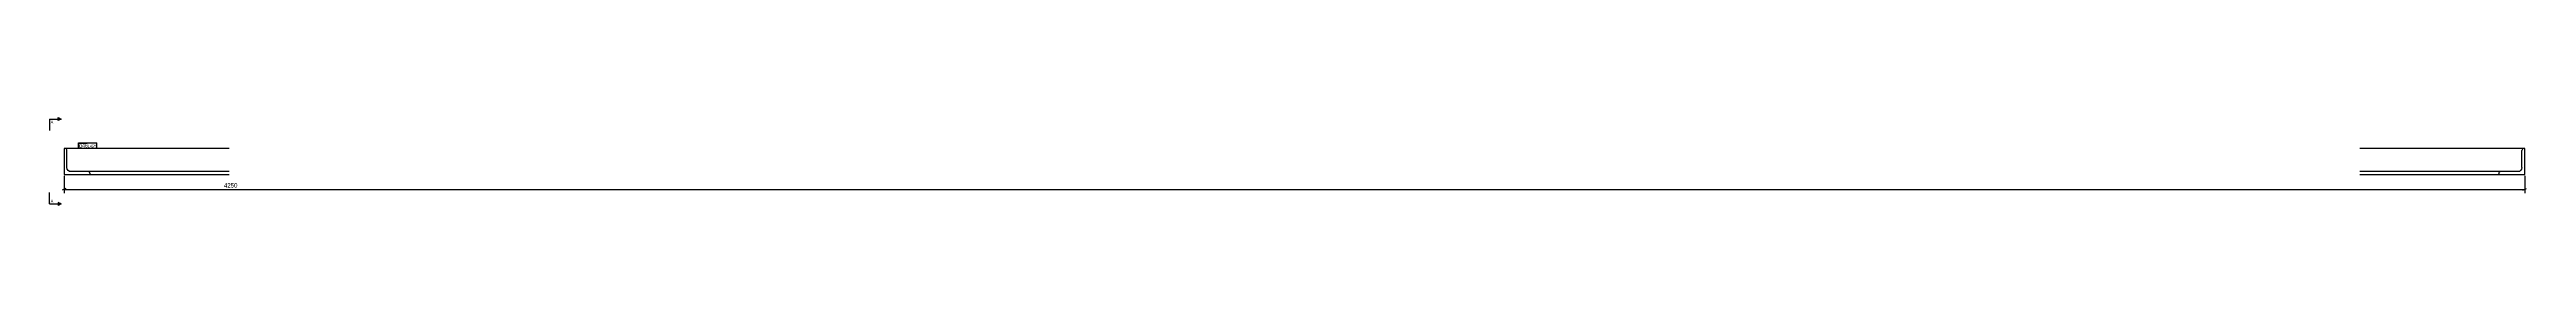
# Model space of a CAD drawing. Header units: millimetres. Extents: x -2 to 19966, y -2 to 157.
# Drawn here: x 15688 to 19966, y 6 to 157 of the extents above; entities that cross this region are included whole.
import ezdxf

# ---------------------------------------------------------------- set-up
doc = ezdxf.new("R2010")
doc.units = ezdxf.units.MM
for name, color, linetype in [('MÅLSÆTNING', 7, 'Continuous'), ('STÅL', 7, 'Continuous'), ('TEKST', 7, 'Continuous')]:
    doc.layers.add(name, color=color, linetype=linetype)
doc.styles.add('Arial', font='ARIAL.TTF', dxfattribs={"height": 0.2})
doc.styles.add('Arial Narrow', font='ARIALN.TTF', dxfattribs={"height": 0.2})

msp = doc.modelspace()

# ---------------------------------------------------------------- linework, layer by layer
at = {"layer": 'MÅLSÆTNING', "color": 7, "linetype": 'Continuous'}
for p, q in [((15712.9, 57.2), (15712.9, 27.3)), ((19962.9, 57.2), (19962.9, 27.3)), ((15715.9, 34.9), (15709.9, 32.5)), ((15712.9, 33.7), (19962.9, 33.7)), ((19959.9, 32.5), (19965.9, 34.9))]:
    msp.add_line(p, q, dxfattribs=at)
at = {"layer": 'STÅL', "color": 2, "linetype": 'Continuous'}
for p, q in [((15712.9, 104.2), (15712.9, 59.2)), ((15997.9, 104.2), (15712.9, 104.2)), ((15715.7, 103.9), (15714.4, 104.2)), ((15716.9, 103.1), (15715.7, 103.9)), ((15717.6, 102), (15716.9, 103.1)), ((15717.9, 100.7), (15717.6, 102)), ((15717.9, 71.2), (15717.9, 100.7)), ((19961.4, 104.2), (19677.9, 104.2)), ((19958.2, 102), (19957.9, 100.7)), ((19957.9, 71.2), (19957.9, 100.7)), ((19958.9, 103.1), (19958.2, 102)), ((19960, 103.9), (19958.9, 103.1)), ((19961.4, 104.2), (19960, 103.9)), ((19962.9, 104.2), (19961.4, 104.2)), ((19962.9, 59.2), (19962.9, 104.2)), ((15712.9, 59.2), (15997.9, 59.2)), ((15718.4, 68.5), (15717.9, 71.2)), ((15719.9, 66.2), (15718.4, 68.5)), ((15722.2, 64.7), (15719.9, 66.2)), ((15724.9, 64.2), (15722.2, 64.7)), ((15997.9, 64.2), (15724.9, 64.2)), ((15755.7, 63.9), (15754.4, 64.2)), ((15756.9, 63.1), (15755.7, 63.9)), ((15757.6, 62), (15756.9, 63.1)), ((15757.9, 60.7), (15757.6, 62)), ((15757.9, 59.2), (15757.9, 60.7)), ((19921.4, 64.2), (19677.9, 64.2)), ((19677.9, 59.2), (19962.9, 59.2)), ((19918.2, 62), (19917.9, 60.7)), ((19917.9, 59.2), (19917.9, 60.7)), ((19918.9, 63.1), (19918.2, 62)), ((19920, 63.9), (19918.9, 63.1)), ((19921.4, 64.2), (19920, 63.9)), ((19950.9, 64.2), (19921.4, 64.2)), ((19953.6, 64.7), (19950.9, 64.2)), ((19955.8, 66.2), (19953.6, 64.7)), ((19957.4, 68.5), (19955.8, 66.2)), ((19957.9, 71.2), (19957.4, 68.5))]:
    msp.add_line(p, q, dxfattribs=at)

# ---------------------------------------------------------------- wipeouts: each hides what was drawn before it
at = {"color": 0, "linetype": 'Continuous'}
msp.add_wipeout([(15694.3, 147.3), (15694.3, 152.3), (15689.9, 152.3), (15689.9, 147.3)], dxfattribs=at).dxf.layer = 'TEKST'

# ---------------------------------------------------------------- next in the draw order: hatches: boundary and pattern name
at = {"layer": 'TEKST', "linetype": 'Continuous'}
msp.add_hatch(color=30, dxfattribs=at).paths.add_polyline_path([(15702.9, 152.3), (15702.9, 154.8), (15707.9, 154.8)])

# ---------------------------------------------------------------- next in the draw order: linework, layer by layer
at = {"layer": 'TEKST', "color": 30, "linetype": 'Continuous'}
for p, q in [((15687.9, 154.8), (15687.9, 134.8)), ((15687.9, 154.8), (15707.9, 154.8)), ((15702.9, 152.3), (15702.9, 157.3)), ((15702.9, 157.3), (15707.9, 154.8)), ((15707.9, 154.8), (15702.9, 152.3))]:
    msp.add_line(p, q, dxfattribs=at)

# ---------------------------------------------------------------- next in the draw order: texts
at = {"layer": 'TEKST', "color": 96, "linetype": 'Continuous', "style": 'Arial'}
msp.add_text('A', height=4.78, dxfattribs=at).set_placement((15689.9, 147.3))

# ---------------------------------------------------------------- next in the draw order: wipeouts: each hides what was drawn before it
at = {"color": 0}
for points, layer in [([(19688.2, 35.2), (19688.2, 46.4), (15987.5, 46.4), (15987.5, 35.2)], 'MÅLSÆTNING'), ([(15751.7, 105.6), (15751.7, 112.6), (15738.9, 112.6), (15738.9, 105.6)], 'TEKST')]:
    msp.add_wipeout(points, dxfattribs=at).dxf.layer = layer
at = {"color": 0, "linetype": 'Continuous'}
msp.add_wipeout([(15694.3, 11), (15694.3, 16), (15689.9, 16), (15689.9, 11)], dxfattribs=at).dxf.layer = 'TEKST'

# ---------------------------------------------------------------- next in the draw order: hatches: boundary and pattern name
at = {"layer": 'TEKST', "linetype": 'Continuous'}
msp.add_hatch(color=30, dxfattribs=at).paths.add_polyline_path([(15702.9, 8.5), (15702.9, 11), (15707.9, 8.5)])

# ---------------------------------------------------------------- next in the draw order: linework, layer by layer
at = {"layer": 'TEKST', "color": 30, "linetype": 'Continuous'}
for p, q in [((15687.9, 8.5), (15687.9, 28.5)), ((15687.9, 8.5), (15707.9, 8.5)), ((15707.9, 8.5), (15702.9, 11)), ((15702.9, 11), (15702.9, 6)), ((15707.9, 8.5), (15702.9, 6))]:
    msp.add_line(p, q, dxfattribs=at)

# ---------------------------------------------------------------- next in the draw order: texts
at = {"layer": 'MÅLSÆTNING', "color": 3, "style": 'Arial Narrow'}
msp.add_text('4250', height=7.64, dxfattribs=at).set_placement((15989.1, 36.8))
at = {"layer": 'TEKST', "color": 96, "linetype": 'Continuous', "style": 'Arial'}
msp.add_text('A', height=4.78, dxfattribs=at).set_placement((15689.9, 11))

# ---------------------------------------------------------------- next in the draw order: wipeouts: each hides what was drawn before it
at = {"color": 0}
msp.add_wipeout([(15751.7, 105.6), (15751.7, 112.6), (15738.9, 112.6), (15738.9, 105.6)], dxfattribs=at).dxf.layer = 'TEKST'

# ---------------------------------------------------------------- next in the draw order: wipeouts: each hides what was drawn before it
msp.add_wipeout([(15768.1, 105.6), (15768.1, 110.6), (15753.8, 110.6), (15753.8, 105.6)], dxfattribs=at).dxf.layer = 'TEKST'

# ---------------------------------------------------------------- next in the draw order: wipeouts: each hides what was drawn before it
msp.add_wipeout([(15768.1, 105.6), (15768.1, 110.6), (15753.8, 110.6), (15753.8, 105.6)], dxfattribs=at).dxf.layer = 'TEKST'

# ---------------------------------------------------------------- next in the draw order: linework, layer by layer
at = {"layer": 'TEKST', "color": 7, "linetype": 'Continuous'}
for p, q in [((15737.7, 113.8), (15769.3, 113.8)), ((15737.7, 104.4), (15737.7, 113.8)), ((15737.7, 104.4), (15769.3, 104.4)), ((15769.3, 104.4), (15769.3, 113.8))]:
    msp.add_line(p, q, dxfattribs=at)

# ---------------------------------------------------------------- next in the draw order: texts
at = {"layer": 'TEKST', "color": 3, "style": 'Arial Narrow'}
for s, height, p in [('d46', 6.68, (15738.9, 105.6)), ('L45*5', 4.77, (15753.8, 105.6))]:
    msp.add_text(s, height=height, dxfattribs=at).set_placement(p)

doc.saveas('drawing.dxf')
